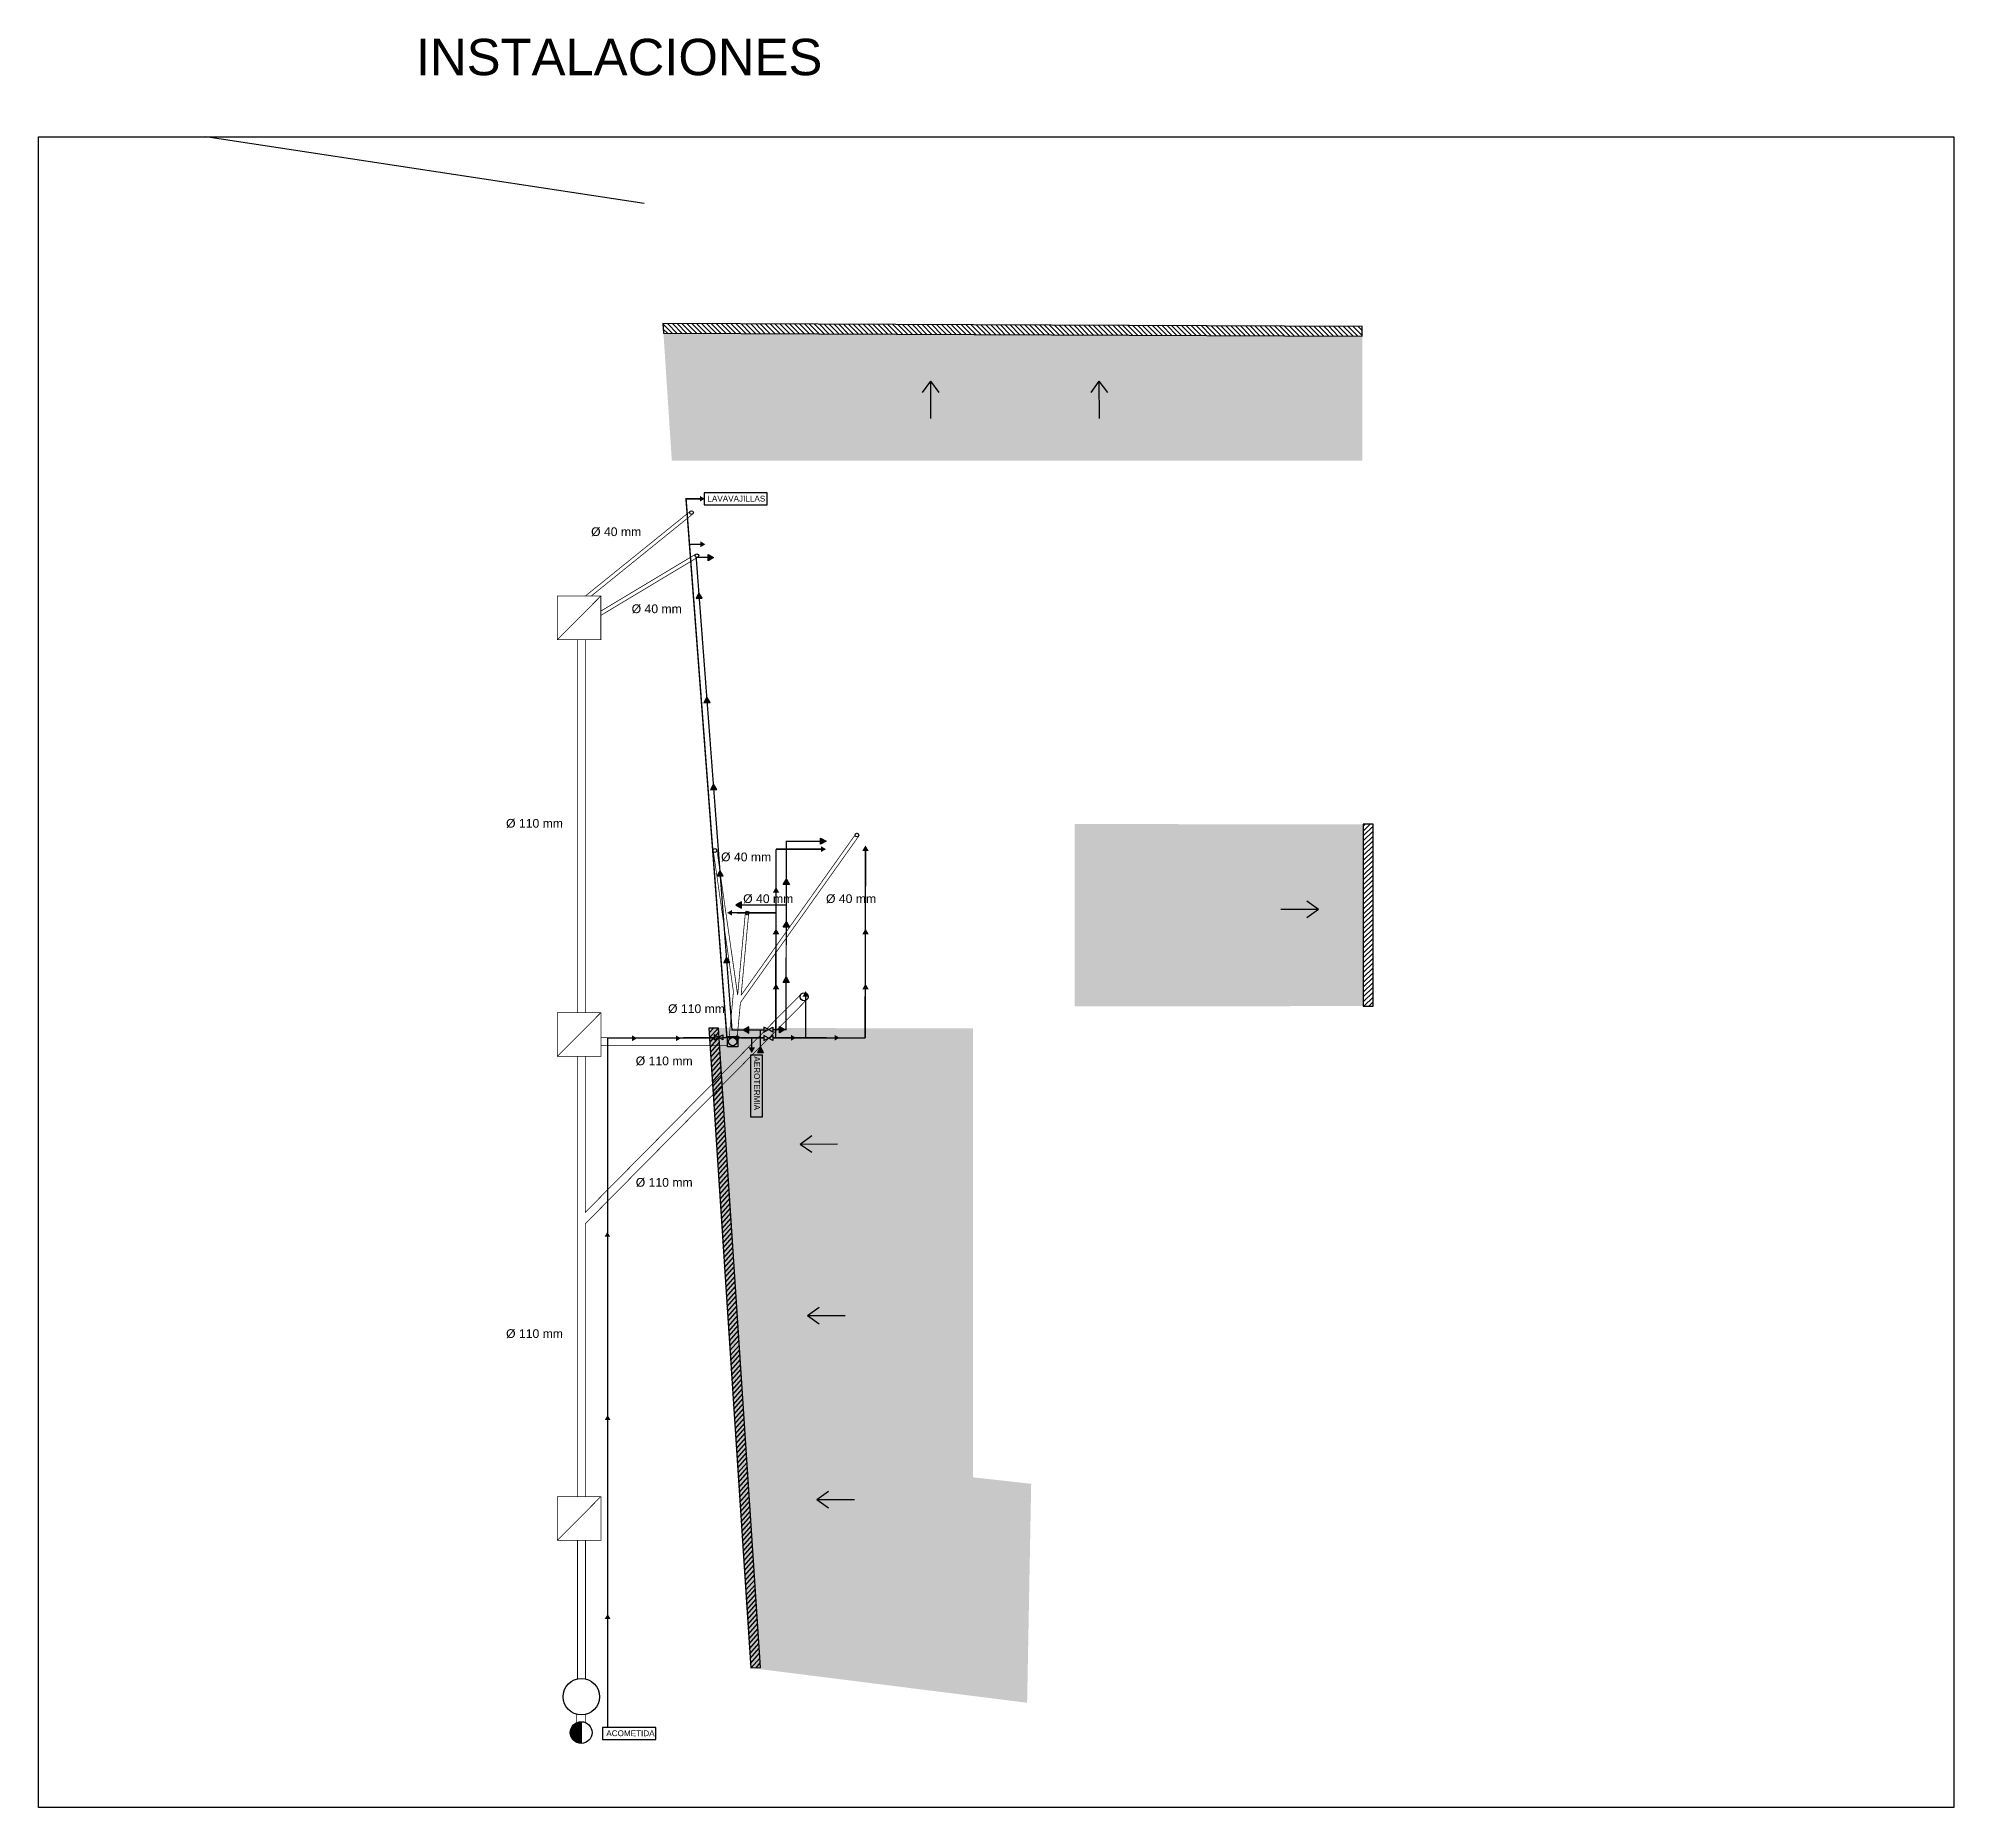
# Model space of a CAD drawing. Header units: metres. Extents: x -92 to 671, y -42 to 91.
# Drawn here: x 379.16 to 405.49, y -41.01 to -16.68 of the extents above; entities that cross this region are included whole.
import ezdxf

# ---------------------------------------------------------------- set-up
doc = ezdxf.new("R2010")
doc.units = ezdxf.units.M
doc.linetypes.add('RAYITAS2', pattern=[0.1875, 0.125, -0.0625])
for name, color, linetype in [('01Texto 1', 220, 'Continuous'), ('01Trama solido', 254, 'Continuous'), ('03fontanería', 170, 'Continuous'), ('03Saneamiento', 124, 'Continuous')]:
    doc.layers.add(name, color=color, linetype=linetype)
doc.styles.add('ARIAL', font='arial.ttf')
doc.styles.get("Standard").update_dxf_attribs({"font": 'arial.ttf'})

msp = doc.modelspace()

# ---------------------------------------------------------------- texts
at = {"layer": '01Texto 1', "insert": (384.348, -16.691), "char_height": 0.5, "attachment_point": 1}
msp.add_mtext_dynamic_manual_height_columns('{\\C6;\\c16711935;INSTALACIONES}', width=28.52581, gutter_width=12.5, heights=[0], dxfattribs=at)
at = {"layer": '03fontanería', "color": 170, "char_height": 0.08, "attachment_point": 1, "style": 'ARIAL'}
for s, insert, rotation in [('LAVAVAJILLAS', (388.356, -22.973), 0.0988), ('AEROTERMIA', (389.078, -30.679), 269.9617), ('ACOMETIDA', (386.966, -39.944), 359.9617)]:
    msp.add_mtext_dynamic_manual_height_columns(s, width=262.54883, gutter_width=12.5, heights=[0], dxfattribs=dict(at, insert=insert, rotation=rotation))
at = {"layer": '03Saneamiento', "char_height": 0.12, "attachment_point": 1, "rotation": 359.893}
for s, insert in [('%%C 40 mm', (386.757, -23.406)), ('%%C 40 mm', (387.315, -24.466)), ('%%C 110 mm', (385.588, -27.415)), ('%%C 40 mm', (388.544, -27.877)), ('%%C 40 mm', (388.848, -28.451)), ('%%C 40 mm', (389.987, -28.451)), ('%%C 110 mm', (387.815, -29.963)), ('%%C 110 mm', (387.371, -30.681)), ('%%C 110 mm', (387.371, -32.351)), ('%%C 110 mm', (385.588, -34.43))]:
    msp.add_mtext_dynamic_manual_height_columns(s, width=21.21165, gutter_width=25, heights=[0], dxfattribs=dict(at, insert=insert))

# ---------------------------------------------------------------- blocks, each defined once
blk = doc.blocks.new('A$C69e4ee1f')
at = {"layer": '03fontanería', "const_width": 0.0241}
blk.add_lwpolyline([(0, 0.15), (0, 0), (0.13, 0.075)], close=True, dxfattribs=at)
blk.add_lwpolyline([(0, 0.15), (0, 0), (0.13, 0.075)], close=True, dxfattribs=at)
at = {"layer": '03fontanería'}
blk.add_solid([(0, 0), (0.13, 0.075), (0, 0.15)], dxfattribs=at)
blk.add_solid([(0, 0), (0.13, 0.075), (0, 0.15)], dxfattribs=at)
blk = doc.blocks.new('A$C979a5925')
at = {"layer": '03fontanería', "color": 12}
blk.add_lwpolyline([(0, 0.075), (0.086, 0.075), (0.043, 0)], close=True, dxfattribs=at)
blk.add_lwpolyline([(0, 0.075), (0.086, 0.075), (0.043, 0)], close=True, dxfattribs=at)
blk.add_solid([(0.086, 0.075), (0.043, 0), (0, 0.075)], dxfattribs=at)
blk.add_solid([(0.086, 0.075), (0.043, 0), (0, 0.075)], dxfattribs=at)

# ---------------------------------------------------------------- hatches: boundary and pattern name
at = {"layer": '01Trama solido', "transparency": 33554483}
h = msp.add_hatch(color=256, dxfattribs=at)
h.dxf.hatch_style = 1
h.paths.add_polyline_path([(387.752, -20.739), (397.359, -20.778), (397.362, -22.49), (387.867, -22.49)])
h = msp.add_hatch(color=256, dxfattribs=at)
h.dxf.hatch_style = 1
h.paths.add_polyline_path([(397.374, -27.489), (397.374, -29.988), (393.408, -29.992), (393.407, -27.486)])
h = msp.add_hatch(color=256, dxfattribs=at)
h.dxf.hatch_style = 1
h.paths.add_polyline_path([(388.377, -30.29), (392.008, -30.293), (392.009, -36.466), (392.808, -36.555), (392.752, -39.565), (388.952, -39.087)])
at = {"layer": '03Saneamiento', "true_color": 0x7fff00}
h = msp.add_hatch(dxfattribs=at)
h.set_pattern_fill('ANSI31', color=70, scale=0.015, angle=89.7521)
h.set_pattern_definition([(134.752081, (-194.520873, -91.201176), (-0.0338213606, -0.0335299298), [])])
h.paths.add_polyline_path([(387.752, -20.739), (397.359, -20.778), (397.36, -20.645), (387.744, -20.606)])
h = msp.add_hatch(dxfattribs=at)
h.set_pattern_fill('ANSI31', color=70, scale=0.015, angle=-0.2479)
h.set_pattern_definition([(44.752081, (326.951396, 561.89178), (-0.0335299298, 0.0338213606), [])])
h.paths.add_polyline_path([(397.374, -27.489), (397.374, -29.988), (397.508, -29.989), (397.508, -27.489)])
h = msp.add_hatch(dxfattribs=at)
h.set_pattern_fill('ANSI31', color=70, scale=0.015, angle=183.7408)
h.set_pattern_definition([(228.7408115, (499.88742, -615.16788), (0.0358013345, -0.0314070863), [])])
h.paths.add_polyline_path([(389.085, -39.079), (388.51, -30.29), (388.377, -30.29), (388.952, -39.087)])
at = {"layer": '03Saneamiento', "transparency": 33554687}
h = msp.add_hatch(color=256, dxfattribs=at)
h.dxf.hatch_style = 1
h.paths.add_polyline_path([(386.621, -39.825, 0.414214), (386.471, -39.975, 0.414214), (386.621, -40.125)])

# ---------------------------------------------------------------- linework, layer by layer
msp.add_lwpolyline([(387.485, -18.955), (381.46, -18.04)])
at = {"layer": '01Texto 1'}
msp.add_lwpolyline([(379.157, -18.04), (405.492, -18.04), (405.492, -41.007), (379.157, -41.007)], close=True, dxfattribs=at)
at = {"layer": '03fontanería', "color": 170, "const_width": 0.02}
for points in [[(388.625, -30.427), (388.062, -23.014), (388.257, -23.014)], [(388.102, -23.639), (388.266, -23.639)], [(389.296, -30.426), (389.3, -27.831)], [(389.3, -27.831), (389.924, -27.831)], [(390.525, -30.426), (390.53, -27.831)], [(388.682, -28.705), (389.299, -28.706)], [(389.706, -30.426), (389.708, -29.835)], [(388.449, -30.424), (386.985, -30.428)], [(386.985, -30.428), (386.985, -39.905)], [(388.761, -30.422), (388.57, -30.423)], [(389.133, -30.424), (388.814, -30.424)], [(388.966, -30.428), (388.966, -30.582)], [(390.529, -30.426), (389.254, -30.424)]]:
    msp.add_lwpolyline(points, dxfattribs=at)
at = {"layer": '03fontanería', "color": 170}
for points in [[(388.311, -23.096), (389.18, -23.096), (389.18, -22.932), (388.31, -22.932)], [(388.449, -30.382), (388.449, -30.452), (388.509, -30.416)], [(388.57, -30.382), (388.57, -30.452), (388.509, -30.416)], [(389.133, -30.392), (389.133, -30.462), (389.194, -30.427)], [(389.254, -30.392), (389.254, -30.462), (389.194, -30.427)], [(388.95, -30.661), (388.949, -31.51), (389.114, -31.51), (389.115, -30.661)], [(386.912, -40.069), (387.648, -40.07), (387.649, -39.905), (386.912, -39.905)]]:
    msp.add_lwpolyline(points, close=True, dxfattribs=at)
at = {"layer": '03fontanería', "color": 12, "const_width": 0.018}
for points in [[(389.086, -30.599), (389.086, -30.315), (388.694, -30.315), (388.202, -23.821), (388.366, -23.821)], [(389.254, -30.312), (389.437, -30.312), (389.442, -27.722), (389.945, -27.722)], [(388.824, -28.597), (389.44, -28.598)], [(389.086, -30.315), (389.133, -30.315)]]:
    msp.add_lwpolyline(points, dxfattribs=at)
at = {"layer": '03fontanería', "color": 244, "true_color": 0x991b1e}
for points in [[(389.133, -30.277), (389.133, -30.347), (389.194, -30.312)], [(389.254, -30.277), (389.254, -30.347), (389.194, -30.312)]]:
    msp.add_lwpolyline(points, close=True, dxfattribs=at)
at = {"layer": '03Saneamiento', "transparency": 33554687}
msp.add_line((386.621, -39.825), (386.621, -40.125), dxfattribs=at)
at = {"layer": '03Saneamiento', "color": 70, "true_color": 0x7fff00}
for points in [[(387.752, -20.739), (397.359, -20.778), (397.36, -20.645), (387.744, -20.606)], [(397.374, -27.489), (397.374, -29.988), (397.508, -29.989), (397.508, -27.489)], [(389.085, -39.079), (388.51, -30.29), (388.377, -30.29), (388.952, -39.087)]]:
    msp.add_lwpolyline(points, close=True, dxfattribs=at)
for points in [[(391.422, -21.395), (391.308, -21.555)], [(391.422, -21.395), (391.423, -21.912)], [(391.422, -21.395), (391.537, -21.555)], [(393.74, -21.395), (393.626, -21.555)], [(393.74, -21.395), (393.741, -21.912)], [(393.74, -21.395), (393.855, -21.555)], [(396.758, -28.661), (396.241, -28.661)], [(396.758, -28.661), (396.597, -28.546)], [(396.758, -28.661), (396.598, -28.776)], [(389.631, -31.884), (389.791, -31.769)], [(389.631, -31.884), (390.147, -31.883)], [(389.631, -31.884), (389.791, -31.998)], [(389.732, -34.243), (389.892, -34.128)], [(389.732, -34.243), (390.249, -34.243)], [(389.732, -34.243), (389.893, -34.358)], [(389.862, -36.77), (390.022, -36.655)], [(389.862, -36.77), (390.379, -36.769)], [(389.862, -36.77), (390.022, -36.885)]]:
    msp.add_lwpolyline(points, dxfattribs=at)
at = {"layer": '03Saneamiento', "transparency": 33554687, "const_width": 0.01}
for points in [[(386.678, -24.351), (388.118, -23.188)], [(386.759, -24.351), (388.15, -23.227)], [(386.891, -24.558), (388.193, -23.777)], [(386.891, -24.617), (388.219, -23.82)], [(386.293, -24.951), (386.89, -24.351)], [(386.567, -30.078), (386.567, -24.951)], [(386.676, -24.951), (386.676, -30.078)], [(388.81, -29.94), (390.447, -27.637)], [(388.82, -29.839), (390.406, -27.608)], [(388.714, -29.791), (388.434, -27.831)], [(388.772, -29.836), (388.484, -27.824)], [(388.772, -29.836), (388.878, -28.706)], [(388.82, -29.839), (388.925, -28.699)], [(386.676, -30.678), (386.676, -32.825), (389.643, -29.824)], [(389.721, -29.901), (386.676, -32.981), (386.677, -36.731)], [(388.657, -30.406), (388.714, -29.791)], [(388.767, -30.406), (388.81, -29.94)], [(386.295, -30.678), (386.891, -30.078)], [(386.893, -30.423), (388.631, -30.423)], [(386.893, -30.533), (388.631, -30.533)], [(386.567, -30.678), (386.567, -36.731)], [(386.295, -37.331), (386.891, -36.731)], [(386.57, -39.238), (386.57, -37.331)], [(386.68, -37.331), (386.68, -39.238)], [(386.558, -39.839), (386.558, -39.839)]]:
    msp.add_lwpolyline(points, dxfattribs=at)
for points in [[(386.891, -24.351), (386.291, -24.351), (386.291, -24.951), (386.891, -24.951)], [(386.893, -30.078), (386.293, -30.078), (386.293, -30.678), (386.893, -30.678)], [(386.893, -36.731), (386.293, -36.731), (386.293, -37.331), (386.893, -37.331)]]:
    msp.add_lwpolyline(points, close=True, dxfattribs=at)
at = {"layer": '03Saneamiento'}
msp.add_lwpolyline([(388.774, -30.549), (388.631, -30.549), (388.631, -30.406), (388.774, -30.406)], close=True, dxfattribs=at)
at = {"layer": '03Saneamiento', "linetype": 'RAYITAS2', "transparency": 33554687, "const_width": 0.01}
for points in [[(386.558, -39.839), (386.559, -39.723)], [(386.683, -39.839), (386.684, -39.724)]]:
    msp.add_lwpolyline(points, dxfattribs=at)
at = {"layer": '03Saneamiento'}
for centre, radius in [((388.138, -23.204), 0.0253), ((388.211, -23.796), 0.0253), ((390.411, -27.638), 0.0253), ((388.459, -27.849), 0.0253), ((388.903, -28.708), 0.0253), ((389.685, -29.86), 0.055), ((388.703, -30.477), 0.0572)]:
    msp.add_circle(centre, radius, dxfattribs=at)
at = {"layer": '03Saneamiento', "transparency": 33554687}
for centre, radius in [((386.623, -39.482), 0.25), ((386.621, -39.975), 0.15)]:
    msp.add_circle(centre, radius, dxfattribs=at)

# ---------------------------------------------------------------- block references
at = {"layer": '03fontanería'}
for p, xscale, yscale, zscale, rotation in [((388.257, -22.983), -0.4091652039599, 0.4091652039599, 0.4091652039599, 180), ((388.266, -23.609), -0.4091652039599, 0.4091652039599, 0.4091652039599, 180), ((389.924, -27.8), -0.4091652039599, 0.4091652039599, 0.4091652039599, 180), ((390.565, -27.851), 0.4705931949529443, 0.4705931949529443, 0.4705931949529443, 90.00000000000001), ((389.335, -28.424), 0.4705931949529443, 0.4705931949529443, 0.4705931949529443, 90.00000000000001), ((388.69, -28.675), 0.4091652039599, 0.4091652039599, 0.4091652039599, 180), ((389.335, -28.994), 0.4705931949529443, 0.4705931949529443, 0.4705931949529443, 90.00000000000001), ((390.565, -28.996), 0.4705931949529443, 0.4705931949529443, 0.4705931949529443, 90.00000000000001), ((389.335, -29.751), 0.4705931949529443, 0.4705931949529443, 0.4705931949529443, 90.00000000000001), ((390.565, -29.753), 0.4705931949529443, 0.4705931949529443, 0.4705931949529443, 90.00000000000001), ((389.743, -29.855), 0.4705931949529443, 0.4705931949529443, 0.4705931949529443, 90.00000000000001), ((387.326, -30.4), -0.4091652039599, 0.4091652039599, 0.4091652039599, 180), ((387.929, -30.4), -0.4091652039599, 0.4091652039599, 0.4091652039599, 180), ((388.761, -30.392), -0.4091652039599, 0.4091652039599, 0.4091652039599, 180), ((389.512, -30.393), -0.4091652039599, 0.4091652039599, 0.4091652039599, 180), ((390.11, -30.393), -0.4091652039599, 0.4091652039599, 0.4091652039599, 180), ((389.001, -30.562), -0.4705931949529443, 0.4705931949529443, 0.4705931949529443, 90), ((386.95, -33.155), -0.4091652039599, 0.4091652039599, 0.4091652039599, 270), ((386.954, -35.673), -0.4091652039599, 0.4091652039599, 0.4091652039599, 270), ((386.954, -38.407), -0.4091652039599, 0.4091652039599, 0.4091652039599, 270)]:
    msp.add_blockref('A$C69e4ee1f', p, dxfattribs=dict(at, xscale=xscale, yscale=yscale, zscale=zscale, rotation=rotation))
for p, rotation in [((388.441, -23.865), 90), ((389.987, -27.764), 89.99999999999999), ((389.485, -28.241), 179.8979908060506), ((389.485, -28.828), 179.8979908060506), ((389.482, -29.587), 179.8979908060506), ((389.422, -30.355), 90.36867588379118)]:
    msp.add_blockref('A$C979a5925', p, dxfattribs=dict(at, rotation=rotation))
at = {"layer": '03fontanería', "xscale": -1}
for p, rotation in [((388.196, -24.309), 182.9221379367538), ((388.305, -25.743), 182.9221379367538), ((388.395, -26.939), 182.9221379367538), ((388.485, -28.126), 182.9221379367538), ((388.749, -28.64), 270), ((388.577, -29.318), 182.9221379367538), ((388.851, -30.36), 269.6313241162088), ((389.043, -30.549), 180)]:
    msp.add_blockref('A$C979a5925', p, dxfattribs=dict(at, rotation=rotation))

msp.set_redraw_order([(e.dxf.handle, doc.entitydb.next_handle()) for e in msp.query("TEXT MTEXT ATTDEF DIMENSION ARC_DIMENSION")])  # texts and dimensions are drawn at this point

doc.saveas('drawing.dxf')
